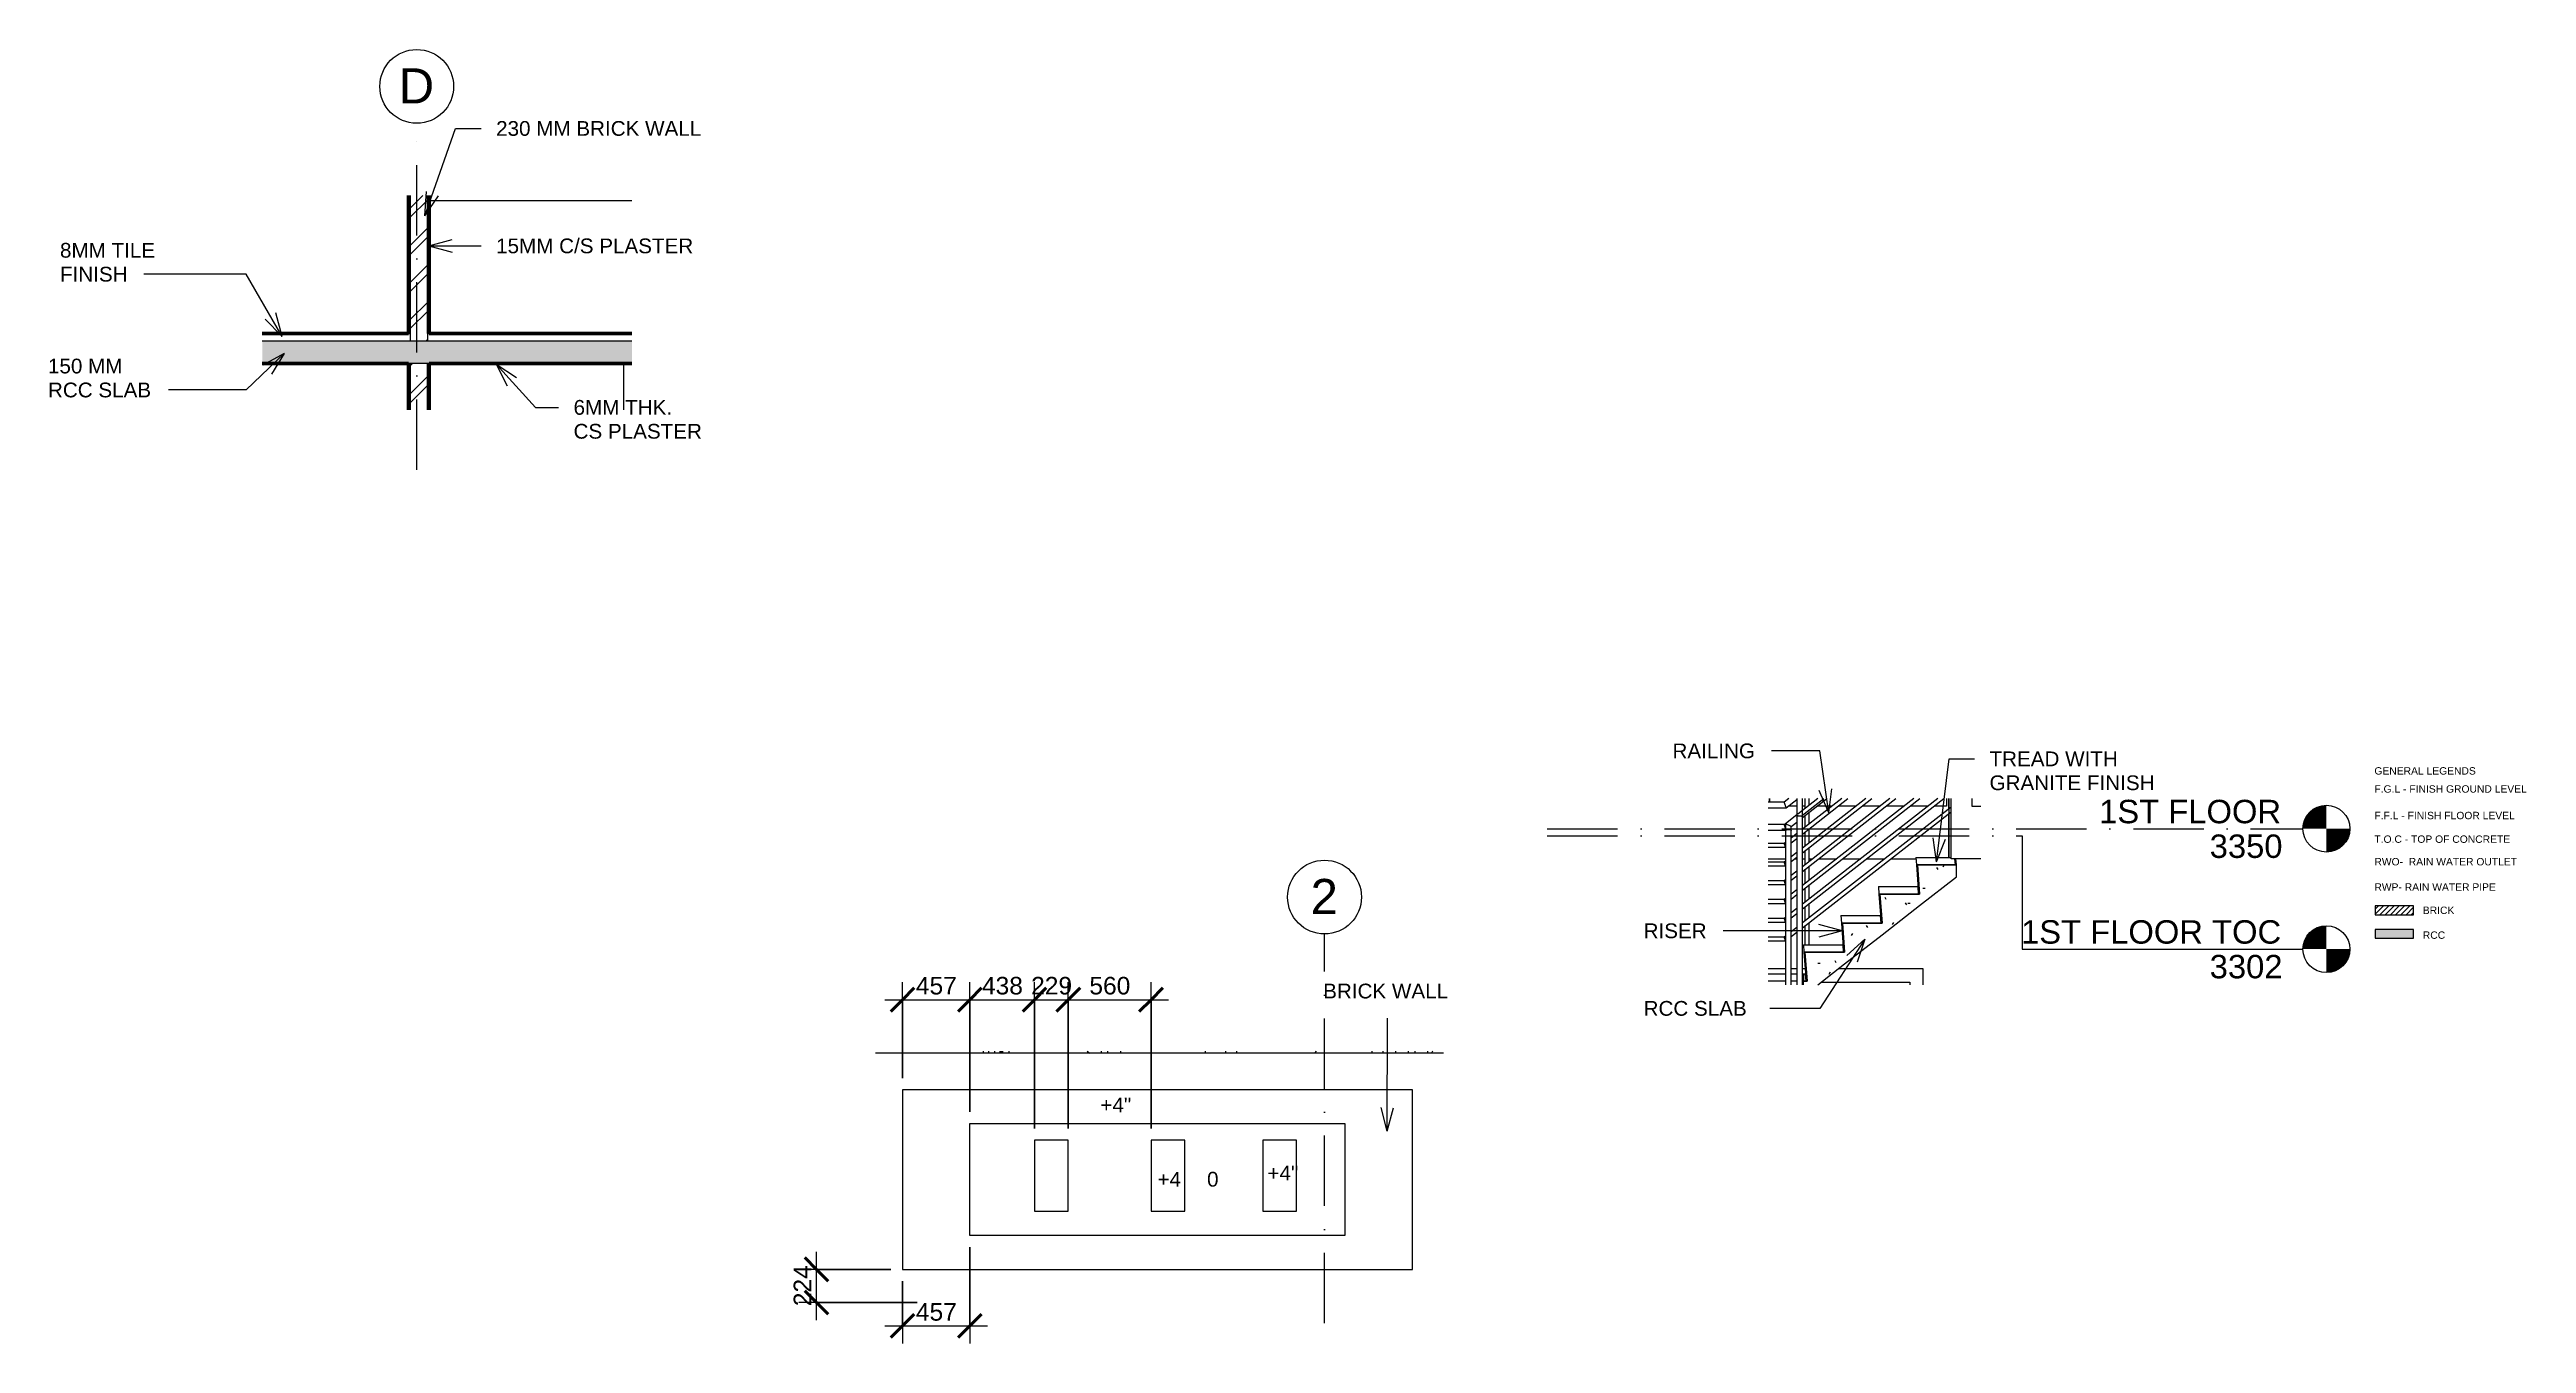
# Model space of a CAD drawing. Header units: millimetres. Extents: x -11864 to 89370, y -1600 to 12887.
# Drawn here: x 72594 to 89370, y -138 to 8630 of the extents above; entities that cross this region are included whole.
import ezdxf

# ---------------------------------------------------------------- set-up
doc = ezdxf.new("R2010")
doc.units = ezdxf.units.MM
doc.linetypes.add('Dash 1_16_', pattern=[317.5, 158.75, -158.75])
doc.linetypes.add('Dash Dot 3_16_', pattern=[793.75, 476.25, -158.75, 0, -158.75])
for name, color, linetype, lineweight in [('A-ANNO-DIMS', 8, 'Continuous', 9), ('A-ANNO-DIMS-50', 8, 'Continuous', 9), ('A-DETL-GENF-1', 55, 'Continuous', 9), ('A-DETL-GENF-2', 7, 'Continuous', 9), ('A-DETL-THIN', 8, 'Continuous', 9), ('A-DOOR-1', 7, 'Dash 1_16_', 9), ('A-DOOR-4', 7, 'Continuous', 18), ('A-DOOR-FRAM', 31, 'Continuous', 9), ('A-FLOR-2', 8, 'Continuous', 60), ('A-FLOR-HRAL', 6, 'Continuous', 9), ('A-FLOR-LEVL', 7, 'Continuous', 9), ('A-FLOR-LEVL-1', 7, 'Dash Dot 3_16_', 9), ('A-FLOR-MCUT-1', 8, 'Continuous', 18), ('A-FLOR-PATT-2', 8, 'Continuous', 18), ('A-GLAZ-1', 6, 'Dash 1_16_', 9), ('A-GLAZ-2', 6, 'Continuous', 9), ('A-GLAZ-3', 6, 'Continuous', 18), ('A-GLAZ-CURT', 52, 'Continuous', 9), ('A-WALL-2', 4, 'Continuous', 18), ('A-WALL-3', 4, 'Continuous', 60), ('A-WALL-PATT-1', 8, 'Continuous', 9), ('G-ANNO-TEXT-1', 37, 'Continuous', 9), ('S-COLS', 3, 'Continuous', 9), ('S-GRID-1', 7, 'Dash Dot 3_16_', 9), ('S-GRID-IDEN', 7, 'Continuous', 9), ('S-STRS', 2, 'Continuous', 9)]:
    doc.layers.add(name, color=color, linetype=linetype, lineweight=lineweight)
doc.styles.add('Arial', font='arial.ttf', dxfattribs={"height": 119.0625})
doc.styles.add('Arial_4', font='arial.ttf', dxfattribs={"height": 238.125})
doc.styles.add('Arial_5', font='arial.ttf', dxfattribs={"height": 100})
doc.styles.add('Arial_6', font='arial.ttf', dxfattribs={"height": 158.7499999999999})
doc.styles.add('Arial_7', font='arial.ttf', dxfattribs={"height": 50})
doc.dimstyles.new('Linear_-_3_32__Arial_1', dxfattribs={"dimscale": 304.8, "dimtxt": 121.4746348073768, "dimasz": 0.5208333333333333, "dimexe": 0.390625, "dimexo": 0.2604166666666666, "dimgap": 0, "dimtad": 1, "dimdec": 0, "dimzin": 0, "dimdsep": 46, "dimtxsty": 'Arial', "dimblk1": 'OBLIQUE', "dimblk2": 'OBLIQUE', "dimsah": 1, "dimcen": 0.09, "dimdle": 0.390625, "dimazin": 0, "dimtfac": 1, "dimtdec": 4, "dimtix": 1, "dimtmove": 0, "dimatfit": 3, "dimfxl": 1, "dimtvp": 1, "dimtolj": 1, "dimtzin": 0, "dimarcsym": 2})
pattern_1 = [(0, (85687.6143412523, 0), (406.4, 101.6), [16.764, -288.036, 16.764, -288.036, -1625.6]), (0, (85687.6143412523, 0), (406.4, 101.6), [-609.6, 16.764, -592.836, 16.764, -288.036, -711.2]), (0, (85687.6143412523, 0), (406.4, 101.6), [-1524, 16.764, -186.436, 16.764, -491.236]), (120, (85840.01434125229, 50.8), (-291.1881810244989, 301.1527240979959), [16.76399999999999, -288.0359999999999, 16.76399999999999, -288.0359999999999, -1625.599999999999]), (120, (85840.01434125229, 50.8), (-291.1881810244989, 301.1527240979959), [-609.5999999999998, 16.76399999999999, -592.8359999999998, 16.76399999999999, -288.0359999999999, -711.1999999999998]), (120, (85840.01434125229, 50.8), (-291.1881810244989, 301.1527240979959), [-1524, 16.76399999999999, -186.4359999999999, 16.76399999999999, -491.2359999999999]), (240, (85890.81434125229, 254), (-115.2118189755009, -402.7527240979958), [16.764, -288.036, 16.764, -288.036, -1625.6]), (240, (85890.81434125229, 254), (-115.2118189755009, -402.7527240979958), [-609.6, 16.764, -592.836, 16.764, -288.036, -711.2]), (240, (85890.81434125229, 254), (-115.2118189755009, -402.7527240979958), [-1524, 16.764, -186.436, 16.764, -491.236])]

msp = doc.modelspace()

# ---------------------------------------------------------------- texts
at = {"layer": 'A-FLOR-LEVL', "char_height": 158.7499999999999, "attachment_point": 1, "style": 'Arial_6'}
for s, insert, width in [('1ST FLOOR', (86475.55249780539, 3545.807240293279), 1491.138749999999), ('3350', (87224.33084092305, 3310.826096787749), 593.2487499999995), ('1ST FLOOR TOC', (85946.55249780539, 2729.880609285543), 2132.488749999999), ('3302', (87224.33084092305, 2494.899465780012), 593.2487499999995)]:
    msp.add_mtext(s, dxfattribs=dict(at, insert=insert, width=width))
at = {"layer": 'G-ANNO-TEXT-1', "attachment_point": 1}
for s, insert, char_height, width, style in [('230 MM BRICK WALL', (75618.40505614251, 8145.267581822075), 100, 1719.6196875, 'Arial_5'), ('8MM TILE ', (72664.68791625887, 7319.688322951226), 100, 837.7634375, 'Arial_5'), ('15MM C/S PLASTER ', (75618.40505614251, 7349.414945872973), 100, 1695.5690625, 'Arial_5'), ('FINISH', (72664.68791625887, 7157.631031284559), 100, 565.1896875, 'Arial_5'), ('150 MM ', (72583.2379930266, 6535.161280257105), 100, 665.400625, 'Arial_5'), ('RCC SLAB', (72583.2379930266, 6373.103988590438), 100, 865.8224999999998, 'Arial_5'), ('6MM THK. ', (76143.07768056469, 6255.226614340862), 100, 865.8224999999998, 'Arial_5'), ('CS PLASTER', (76143.07768056469, 6093.169322674195), 100, 1078.2696875, 'Arial_5'), ('RAILING', (83585.9342884793, 3927.378874533279), 100, 689.45125, 'Arial_5'), ('TREAD WITH ', (85733.168183464, 3873.376270116902), 100, 1126.3709375, 'Arial_5'), ('GRANITE FINISH', (85733.168183464, 3711.318978450236), 100, 1378.9025, 'Arial_5'), ('GENERAL LEGENDS', (88339.84112900062, 3766.885099481638), 50, 849.7887499999999, 'Arial_7'), ('F.G.L - FINISH GROUND LEVEL', (88339.84112900062, 3644.409064238525), 50, 1272.678906249999, 'Arial_7'), ('F.F.L - FINISH FLOOR LEVEL', (88339.84112900062, 3464.409064238525), 50, 1172.46796875, 'Arial_7'), ('T.O.C - TOP OF CONCRETE', (88339.84112900062, 3304.409064238525), 50, 1130.379375, 'Arial_7'), ('RWO-  RAIN WATER OUTLET', (88339.84112900062, 3151.509372356981), 50, 1196.51859375, 'Arial_7'), ('RWP- RAIN WATER PIPE', (88339.84112900062, 2979.726315289606), 50, 1024.15578125, 'Arial_7'), ('RISER', (83390.25535815398, 2708.264885503913), 100, 529.11375, 'Arial_5'), ('BRICK', (88667.77142011894, 2822.275609347036), 50, 264.556875, 'Arial_7'), ('RCC', (88667.77142011894, 2653.990611229298), 50, 186.39234375, 'Arial_7'), ('BRICK WALL', (81220.00653998874, 2299.9926178594), 100, 1054.2190625, 'Arial_5'), ('RCC SLAB ', (83390.25535815398, 2182.567492230629), 100, 913.9237499999999, 'Arial_5'), ('+4"', (79711.20360469034, 1528.009650780364), 100, 256.54, 'Arial_5'), ('+4', (80098.22145332246, 1024.886447558602), 100, 196.4134375, 'Arial_5'), ('0', (80433.63692213697, 1024.886447558602), 100, 96.2025, 'Arial_5'), ('+4"', (80842.58578219159, 1066.652123723486), 100, 256.54, 'Arial_5')]:
    msp.add_mtext(s, dxfattribs=dict(at, insert=insert, char_height=char_height, width=width, style=style))
at = {"layer": 'S-GRID-IDEN', "char_height": 238.1249999999998, "attachment_point": 1, "style": 'Arial_4'}
for s, insert, width in [('D', (74958.6054271703, 8503.002665356014), 292.6159374999998), ('2', (81134.87619248424, 3009.553941371578), 224.4724999999998)]:
    msp.add_mtext(s, dxfattribs=dict(at, insert=insert, width=width))

# ---------------------------------------------------------------- blocks, each defined once
blk = doc.blocks.new('Grid - Grid Head - Circle 2-235549-SLAB DETAIL')
at = {"layer": 'S-GRID-IDEN'}
blk.add_circle((-10902.9499999999, 8380.130965976468), 249.9999999999982, dxfattribs=at)
blk = doc.blocks.new('M_Casement Dbl with Trim - 0812 x 1220mm-213429-East - Callout 1')
at = {"layer": 'A-GLAZ-2'}
for p, q in [((-5025.04999999998, 1843.080609691722), (-5025.04999999998, 1828.8)), ((-4936.049999999982, 1828.800000000002), (-4936.049999999982, 1843.080609691724)), ((-4891.599999999983, 1828.800000000002), (-4891.599999999983, 1843.080609691724))]:
    blk.add_line(p, q, dxfattribs=at)
blk = doc.blocks.new('M_Casement Dbl with Trim - W2-222545-East - Callout 1')
at = {"layer": 'A-GLAZ-1'}
blk.add_line((-7112.708314907591, 1843.080609691722), (-7094.849375808095, 1828.800000000002), dxfattribs=at)
blk.add_line((-7112.708314907591, 1843.080609691722), (-7094.849375808095, 1828.800000000002), dxfattribs=at)
at = {"layer": 'A-GLAZ-2'}
for p, q in [((-7686.675000000221, 1843.080609691724), (-7686.675000000221, 1828.800000000002)), ((-7642.225000000221, 1828.800000000001), (-7642.225000000221, 1843.080609691723)), ((-7019.225000000223, 1843.080609691723), (-7019.225000000223, 1828.800000000001)), ((-6974.775000000229, 1843.080609691725), (-6974.775000000229, 1828.800000000003)), ((-6885.775000000229, 1828.800000000003), (-6885.775000000229, 1843.080609691725))]:
    blk.add_line(p, q, dxfattribs=at)
blk = doc.blocks.new('Single-Flush - 36_ x 84_-213765-East - Callout 1')
at = {"layer": 'A-DOOR-1'}
blk.add_line((-5562.620113194756, 1843.080609691724), (-5573.860699836841, 1828.800000000002), dxfattribs=at)
at = {"layer": 'A-DOOR-FRAM'}
for p, q in [((-6175.150000000396, 1843.080609691722), (-6175.150000000396, 1828.8)), ((-6098.950000000406, 1828.800000000002), (-6098.950000000406, 1843.080609691724)), ((-5184.550000000397, 1843.080609691724), (-5184.550000000397, 1828.800000000002)), ((-5108.350000000396, 1828.8), (-5108.350000000396, 1843.080609691722))]:
    blk.add_line(p, q, dxfattribs=at)
blk = doc.blocks.new('Top Rail Type - Top Rail_Internal_-233107-East - Callout 1')
at = {"layer": 'A-FLOR-HRAL'}
for p, q in [((-7740.650000000107, 1843.080609691728), (-7740.650000000107, 1828.800000000005)), ((-7702.550000000108, 1828.800000000005), (-7702.550000000108, 1843.080609691728))]:
    blk.add_line(p, q, dxfattribs=at)
blk = doc.blocks.new('Handrail Type - Handrail_Internal_-233120-East - Callout 1')
at = {"layer": 'A-FLOR-HRAL'}
for p, q in [((-7816.850000000107, 1843.080609691728), (-7816.850000000107, 1828.800000000005)), ((-7778.750000000107, 1828.800000000005), (-7778.750000000107, 1843.080609691728))]:
    blk.add_line(p, q, dxfattribs=at)
blk = doc.blocks.new('Walls 1 - Walls 1-250758-East - Callout 1')
at = {"layer": 'A-WALL-2'}
for p, q in [((-4909.878447717988, 1581.347645971968), (-8364.278447717988, 1581.347645971968)), ((-8364.278447717988, 1581.347645971968), (-8364.278447717988, 364.1476459719677)), ((-4909.878447717988, 364.1476459719677), (-4909.878447717988, 1581.347645971968)), ((-7907.078447717989, 592.7476459719677), (-7907.078447717989, 1352.747645971968)), ((-7907.078447717989, 1352.747645971968), (-5367.078447717988, 1352.747645971968)), ((-5367.078447717988, 1352.747645971968), (-5367.078447717988, 592.7476459719677)), ((-7240.877985600314, 1238.397440792794), (-7469.477985600314, 1238.397440792794)), ((-7469.477985600314, 1238.397440792794), (-7469.477985600314, 758.3974407927936)), ((-7240.877985600314, 758.3974407927936), (-7240.877985600314, 1238.397440792794)), ((-6452.057573311457, 1238.397440792794), (-6680.657573311458, 1238.397440792794)), ((-6680.657573311458, 1238.397440792794), (-6680.657573311458, 758.3974407927936)), ((-6452.057573311457, 758.3974407927936), (-6452.057573311457, 1238.397440792794)), ((-5694.415833445087, 1238.397440792794), (-5923.015833445087, 1238.397440792794)), ((-5923.015833445087, 1238.397440792794), (-5923.015833445087, 758.3974407927936)), ((-5694.415833445087, 758.3974407927936), (-5694.415833445087, 1238.397440792794)), ((-7469.477985600314, 758.3974407927936), (-7240.877985600314, 758.3974407927936)), ((-6680.657573311458, 758.3974407927936), (-6452.057573311457, 758.3974407927936)), ((-5923.015833445087, 758.3974407927936), (-5694.415833445087, 758.3974407927936)), ((-5367.078447717988, 592.7476459719677), (-7907.078447717989, 592.7476459719677)), ((-8364.278447717988, 364.1476459719677), (-4909.878447717988, 364.1476459719677))]:
    blk.add_line(p, q, dxfattribs=at)
blk = doc.blocks.new('Grid - Grid Head - Circle 2-235549-East - Callout 1')
at = {"layer": 'S-GRID-IDEN'}
blk.add_circle((-5505.449999999944, 2886.682241992035), 250, dxfattribs=at)
blk = doc.blocks.new('DIMBLOCK12-East - Callout 1')
at = {"layer": 'A-ANNO-DIMS-50'}
for p, q in [((78251.29627952469, 2191.438021707839), (78946.62127952468, 2191.438021707839)), ((78370.35877952469, 1660.722645971968), (78370.35877952469, 2310.500521707839)), ((78370.35877952469, 2191.438021707839), (78370.35877952469, 1660.722645971968)), ((78827.55877952468, 1432.122645971968), (78827.55877952468, 2310.500521707839)), ((78827.55877952468, 2191.438021707839), (78827.55877952468, 1432.122645971968))]:
    blk.add_line(p, q, dxfattribs=at)
at = {"layer": 'A-ANNO-DIMS-50', "lineweight": 50}
for p, q in [((78370.35877952469, 2191.438021707839), (78290.98377952469, 2112.063021707839)), ((78370.35877952469, 2191.438021707839), (78449.73377952469, 2270.813021707839)), ((78827.55877952468, 2191.438021707839), (78748.18377952468, 2112.063021707839)), ((78827.55877952468, 2191.438021707839), (78906.93377952468, 2270.813021707839))]:
    blk.add_line(p, q, dxfattribs=at)
at = {"layer": 'A-ANNO-DIMS-50', "color": 0, "insert": (78461.59900016557, 2346.008491882303), "char_height": 119.0625, "width": 329.6634704618655, "attachment_point": 1, "line_spacing_factor": 0.9417779076525878, "style": 'Arial'}
blk.add_mtext('457', dxfattribs=at)
blk = doc.blocks.new('_Oblique')
at = {"color": 0, "linetype": 'ByBlock', "lineweight": -2}
blk.add_line((-0.5, -0.5), (0.5, 0.5), dxfattribs=at)
blk = doc.blocks.new('DIMBLOCK13-East - Callout 1')
at = {"layer": 'A-ANNO-DIMS-50'}
for p, q in [((78708.49627952468, 2191.438021707839), (79384.22174164235, 2191.438021707839)), ((78827.55877952468, 1432.122645971968), (78827.55877952468, 2310.500521707839)), ((78827.55877952468, 2191.438021707839), (78827.55877952468, 1432.122645971968)), ((79265.15924164235, 1317.772440792794), (79265.15924164235, 2310.500521707839)), ((79265.15924164235, 2191.438021707839), (79265.15924164235, 1317.772440792794))]:
    blk.add_line(p, q, dxfattribs=at)
at = {"layer": 'A-ANNO-DIMS-50', "lineweight": 50}
for p, q in [((78827.55877952468, 2191.438021707839), (78748.18377952468, 2112.063021707839)), ((78827.55877952468, 2191.438021707839), (78906.93377952468, 2270.813021707839)), ((79265.15924164235, 2191.438021707839), (79185.78424164235, 2112.063021707839)), ((79265.15924164235, 2191.438021707839), (79344.53424164235, 2270.813021707839))]:
    blk.add_line(p, q, dxfattribs=at)
at = {"layer": 'A-ANNO-DIMS-50', "color": 0, "insert": (78908.9992312244, 2346.008491882303), "char_height": 119.0625, "width": 329.6634704618655, "attachment_point": 1, "line_spacing_factor": 0.9417779076525878, "style": 'Arial'}
blk.add_mtext('438', dxfattribs=at)
blk = doc.blocks.new('DIMBLOCK14-East - Callout 1')
at = {"layer": 'A-ANNO-DIMS-50'}
for p, q in [((79146.09674164235, 2191.438021707839), (79612.82174164236, 2191.438021707839)), ((79265.15924164235, 1317.772440792794), (79265.15924164235, 2310.500521707839)), ((79265.15924164235, 2191.438021707839), (79265.15924164235, 1317.772440792794)), ((79493.75924164236, 1317.772440792794), (79493.75924164236, 2310.500521707839)), ((79493.75924164236, 2191.438021707839), (79493.75924164236, 1317.772440792794))]:
    blk.add_line(p, q, dxfattribs=at)
at = {"layer": 'A-ANNO-DIMS-50', "lineweight": 50}
for p, q in [((79265.15924164235, 2191.438021707839), (79185.78424164235, 2112.063021707839)), ((79265.15924164235, 2191.438021707839), (79344.53424164235, 2270.813021707839)), ((79493.75924164236, 2191.438021707839), (79414.38424164236, 2112.063021707839)), ((79493.75924164236, 2191.438021707839), (79573.13424164236, 2270.813021707839))]:
    blk.add_line(p, q, dxfattribs=at)
at = {"layer": 'A-ANNO-DIMS-50', "color": 0, "insert": (79242.09946228324, 2346.008491882303), "char_height": 119.0625, "width": 329.6634704618655, "attachment_point": 1, "line_spacing_factor": 0.9417779076525878, "style": 'Arial'}
blk.add_mtext('229', dxfattribs=at)
blk = doc.blocks.new('DIMBLOCK15-East - Callout 1')
at = {"layer": 'A-ANNO-DIMS-50'}
for p, q in [((79374.69674164236, 2191.438021707839), (80173.04215393121, 2191.438021707839)), ((79493.75924164236, 1317.772440792794), (79493.75924164236, 2310.500521707839)), ((79493.75924164236, 2191.438021707839), (79493.75924164236, 1317.772440792794)), ((80053.97965393121, 1317.772440792794), (80053.97965393121, 2310.500521707839)), ((80053.97965393121, 2191.438021707839), (80053.97965393121, 1317.772440792794))]:
    blk.add_line(p, q, dxfattribs=at)
at = {"layer": 'A-ANNO-DIMS-50', "lineweight": 50}
for p, q in [((79493.75924164236, 2191.438021707839), (79414.38424164236, 2112.063021707839)), ((79493.75924164236, 2191.438021707839), (79573.13424164236, 2270.813021707839)), ((80053.97965393121, 2191.438021707839), (79974.60465393121, 2112.063021707839)), ((80053.97965393121, 2191.438021707839), (80133.35465393121, 2270.813021707839))]:
    blk.add_line(p, q, dxfattribs=at)
at = {"layer": 'A-ANNO-DIMS-50', "color": 0, "insert": (79636.50966842767, 2346.008491882303), "char_height": 119.0625, "width": 329.6634704618655, "attachment_point": 1, "line_spacing_factor": 0.9417779076525878, "style": 'Arial'}
blk.add_mtext('560', dxfattribs=at)
blk = doc.blocks.new('DIMBLOCK16-East - Callout 1')
at = {"layer": 'A-ANNO-DIMS-50'}
for p, q in [((78290.98377952469, 364.1476459719677), (77669.15401731472, 364.1476459719677)), ((77788.21651731472, 20.6375), (77788.21651731472, 483.2101459719677)), ((77788.21651731472, 364.1476459719677), (78290.98377952469, 364.1476459719677)), ((78469.81222724266, 139.7), (77669.15401731472, 139.7)), ((77788.21651731472, 139.7), (78469.81222724266, 139.7))]:
    blk.add_line(p, q, dxfattribs=at)
at = {"layer": 'A-ANNO-DIMS-50', "lineweight": 50}
for p, q in [((77788.21651731472, 364.1476459719677), (77708.84151731472, 443.5226459719677)), ((77788.21651731472, 364.1476459719677), (77867.59151731472, 284.7726459719677)), ((77788.21651731472, 139.7), (77708.84151731472, 219.075)), ((77788.21651731472, 139.7), (77867.59151731472, 60.32499999999996))]:
    blk.add_line(p, q, dxfattribs=at)
at = {"layer": 'A-ANNO-DIMS-50', "color": 0, "insert": (77633.64604714025, 114.5640436268732), "char_height": 119.0625, "width": 329.6634704618655, "attachment_point": 1, "rotation": 90, "line_spacing_factor": 0.9417779076525878, "style": 'Arial'}
blk.add_mtext('224', dxfattribs=at)
blk = doc.blocks.new('DIMBLOCK17-East - Callout 1')
at = {"layer": 'A-ANNO-DIMS-50'}
for p, q in [((78827.55877952468, 513.3726459719677), (78827.55877952468, -138.2674792096036)), ((78827.55877952468, -19.20497920960356), (78827.55877952468, 513.3726459719678)), ((78370.35877952469, 284.7726459719677), (78370.35877952469, -138.2674792096036)), ((78370.35877952469, -19.20497920960356), (78370.35877952469, 284.7726459719677)), ((78251.29627952469, -19.20497920960356), (78946.62127952468, -19.20497920960356))]:
    blk.add_line(p, q, dxfattribs=at)
at = {"layer": 'A-ANNO-DIMS-50', "lineweight": 50}
for p, q in [((78370.35877952469, -19.20497920960356), (78449.73377952469, 60.17002079039634)), ((78827.55877952468, -19.20497920960356), (78906.93377952468, 60.17002079039634)), ((78370.35877952469, -19.20497920960356), (78290.98377952469, -98.57997920960347)), ((78827.55877952468, -19.20497920960356), (78748.18377952468, -98.57997920960347))]:
    blk.add_line(p, q, dxfattribs=at)
at = {"layer": 'A-ANNO-DIMS-50', "color": 0, "insert": (78461.59900016557, 135.3654909648604), "char_height": 119.0625, "width": 329.6634704618655, "attachment_point": 1, "line_spacing_factor": 0.9417779076525878, "style": 'Arial'}
blk.add_mtext('457', dxfattribs=at)
blk = doc.blocks.new('M_Casement Dbl with Trim - W2-222545-STAIRCASE PART DETAIL')
at = {"layer": 'A-GLAZ-2'}
for p, q in [((-7816.850000000107, 2399.950000000011), (-7934.281282186051, 2399.950000000011)), ((-7740.650000000108, 2399.950000000011), (-7778.750000000108, 2399.950000000011)), ((-7683.745136422925, 2399.950000000011), (-7702.550000000108, 2399.950000000011)), ((-6885.775000000229, 2399.950000000011), (-7460.019673719121, 2399.950000000011)), ((-6885.775000000229, 2291.975372663248), (-6885.775000000229, 2399.950000000011)), ((-7574.085918937238, 2310.950000000014), (-6974.775000000229, 2310.950000000014)), ((-6974.775000000229, 2310.950000000014), (-6974.775000000229, 2291.975372663247))]:
    blk.add_line(p, q, dxfattribs=at)
blk = doc.blocks.new('Railing - 1_-233163-STAIRCASE PART DETAIL')
at = {"layer": 'A-FLOR-HRAL'}
blk.add_line((-6710.519214891526, 3553.976655536882), (-6710.519214891526, 3155.576470588236), dxfattribs=at)
blk = doc.blocks.new('Railing - Railing-233095-STAIRCASE PART DETAIL')
at = {"layer": 'A-FLOR-HRAL'}
for p, q in [((-7599.217067754664, 3553.976655536884), (-7734.300000000115, 3448.578420091722)), ((-7710.292899757567, 3435.093071843545), (-7557.926562566854, 3553.976655536884)), ((-7702.659736010303, 3060.048835287912), (-7069.620501576913, 3553.976655536884)), ((-7110.911006764724, 3553.976655536884), (-7702.650153869012, 3092.273160418119)), ((-7702.621962857621, 3187.0783077281), (-7232.38918857356, 3553.976655536884)), ((-7273.679693761373, 3553.976655536884), (-7702.612380716328, 3219.302632858297)), ((-7702.584189704937, 3314.107780168279), (-7395.157875570206, 3553.976655536884)), ((-7436.448380758016, 3553.976655536884), (-7702.574607563643, 3346.332105298476)), ((-7702.550000000114, 2933.134456629169), (-6906.851814580272, 3553.976655536884)), ((-6948.142319768082, 3553.976655536884), (-7702.550000000114, 2965.351305309402)), ((-7702.550000000114, 2806.134456629163), (-6744.083127583626, 3553.976655536884)), ((-6785.373632771431, 3553.976655536884), (-7702.550000000114, 2838.351305309405)), ((-6695.860575423958, 3496.819071132236), (-7702.550000000114, 2711.351305309403)), ((-7702.550000000114, 2679.134456629165), (-6695.860575423958, 3464.602222451998))]:
    blk.add_line(p, q, dxfattribs=at)
at = {"layer": 'A-FLOR-HRAL', "flags": 128}
blk.add_lwpolyline([(-7734.300000000112, 3435.989763987362), (-7734.300000000112, 3436.639162757419), (-7734.300000000112, 3440.524207921662), (-7734.300000000112, 3442.160004930829)], dxfattribs=at)
blk.add_blockref('Railing - 1_-233163-STAIRCASE PART DETAIL', (0, 0))
blk = doc.blocks.new('Railing - 1_-233177-STAIRCASE PART DETAIL')
at = {"layer": 'A-FLOR-HRAL'}
for p, q in [((-7683.500000000025, 3488.188460307678), (-7683.500000000025, 3553.976655536886)), ((-7658.100000000024, 3553.976655536886), (-7658.100000000024, 3508.033344614224)), ((-7683.500000000025, 3361.188460307676), (-7683.500000000025, 3439.889763419726)), ((-7658.100000000024, 3459.708071593871), (-7658.100000000024, 3380.993480415621)), ((-7683.500000000025, 3234.188460307679), (-7683.500000000025, 3328.99818775984)), ((-7683.500000000025, 3107.188460307678), (-7683.500000000025, 3201.998187759842)), ((-7658.100000000024, 3348.816495933981), (-7658.100000000024, 3253.993480415619)), ((-7658.100000000024, 3221.816495933983), (-7658.100000000024, 3126.993480415618)), ((-7683.500000000025, 2980.188460307676), (-7683.500000000025, 3074.998187759841)), ((-7658.100000000024, 3094.816495933982), (-7658.100000000024, 2999.993480415616)), ((-7683.500000000025, 2853.188460307679), (-7683.500000000025, 2947.998187759844)), ((-7658.100000000024, 2967.816495933985), (-7658.100000000024, 2872.993480415619)), ((-7683.500000000025, 2726.188460307678), (-7683.500000000025, 2820.998187759842)), ((-7683.500000000025, 2563.905882352946), (-7683.500000000025, 2693.998187759841)), ((-7658.100000000024, 2840.816495933983), (-7658.100000000024, 2745.993480415618)), ((-7658.100000000024, 2713.816495933982), (-7658.100000000024, 2563.905882352946))]:
    blk.add_line(p, q, dxfattribs=at)
blk = doc.blocks.new('Railing - 1_-V20-STAIRCASE PART DETAIL')
at = {"layer": 'A-FLOR-HRAL'}
for p, q in [((-6710.519214891527, 3485.381691825858), (-6710.519214891527, 3553.976655536882)), ((-6710.519214891527, 3155.576470588236), (-6710.519214891527, 3453.178131211821))]:
    blk.add_line(p, q, dxfattribs=at)
blk = doc.blocks.new('Railing - Railing-233099-STAIRCASE PART DETAIL')
at = {"layer": 'A-FLOR-HRAL'}
for p, q in [((-7825.47513688734, 3250.439169672411), (-7934.281282186056, 3250.439169672411)), ((-7934.281282186056, 3225.039169672413), (-7816.817918146418, 3225.039169672413)), ((-7816.827225187834, 3257.186688535544), (-7825.47513688734, 3250.439169672407)), ((-7740.578810593197, 3189.679388465714), (-7778.800952879175, 3159.856624886992)), ((-7778.773505970051, 3254.661191612404), (-7740.606988526281, 3284.440553999589)), ((-7740.616566222252, 3316.649929698312), (-7778.764176749552, 3286.885319401572)), ((-7825.47513688734, 3123.43916967241), (-7934.281282186056, 3123.43916967241)), ((-7934.281282186056, 3098.039169672411), (-7816.781150324155, 3098.039169672411)), ((-7816.790465669178, 3130.215370089445), (-7825.47513688734, 3123.43916967241)), ((-7778.847058229298, 3000.603802583245), (-7740.650000000116, 3030.406994367956)), ((-7740.541054964144, 3062.708847233112), (-7778.837729008801, 3032.827930372413)), ((-7778.810282099675, 3127.632497097829), (-7740.569232897229, 3157.470012766987)), ((-7825.47513688734, 2996.439169672413), (-7934.281282186056, 2996.439169672413)), ((-7934.281282186056, 2971.03916967241), (-7816.744382501889, 2971.03916967241)), ((-7825.47513688734, 2869.439169672411), (-7934.281282186056, 2869.439169672411)), ((-7816.753706150524, 3003.244051643345), (-7825.47513688734, 2996.439169672413)), ((-7816.850000000114, 2876.168918525766), (-7825.47513688734, 2869.439169672411)), ((-7740.650000000116, 2935.623843048193), (-7778.750000000112, 2905.896380786984)), ((-7778.750000000112, 2873.679532106746), (-7740.841926470902, 2903.257244055163)), ((-7934.281282186056, 2844.039169672413), (-7816.850000000114, 2844.039169672413)), ((-7825.47513688734, 2742.439169672406), (-7934.281282186056, 2742.439169672406)), ((-7934.281282186056, 2717.039169672411), (-7816.850000000114, 2717.039169672411)), ((-7816.850000000114, 2749.168918525765), (-7825.47513688734, 2742.43916967241)), ((-7740.650000000116, 2808.623843048192), (-7778.750000000112, 2778.896380786983)), ((-7778.750000000112, 2746.67953210674), (-7740.650000000116, 2776.406994367954)), ((-7825.47513688734, 2615.439169672413), (-7934.281282186056, 2615.439169672413)), ((-7934.281282186056, 2590.03916967241), (-7816.850000000114, 2590.03916967241)), ((-7816.850000000114, 2622.168918525768), (-7825.47513688734, 2615.439169672413)), ((-7740.650000000116, 2681.623843048194), (-7778.750000000112, 2651.896380786985)), ((-7778.750000000112, 2619.679532106748), (-7740.650000000116, 2649.406994367956))]:
    blk.add_line(p, q, dxfattribs=at)
for points in [[(-7821.106752993097, 3237.739169672407), (-7821.496468300676, 3238.847453747422), (-7822.246411812594, 3241.063918124031), (-7823.317099852377, 3244.162135215999), (-7824.230858419207, 3246.822559046418), (-7824.93346767604, 3248.864183359182), (-7825.374577390593, 3250.146861319679), (-7825.475492234018, 3250.440245346411), (-7825.475136887336, 3250.439169672408)], [(-7816.88854434003, 3225.475926141457), (-7816.987196119439, 3225.762763575134), (-7817.27946700693, 3226.6124265871), (-7817.982800699811, 3228.656243848519), (-7818.89636490575, 3231.316079326857), (-7819.967105953044, 3234.414456878484), (-7820.717037685519, 3236.630885597392), (-7821.106752993096, 3237.739169672408)], [(-7821.106752993098, 3110.739169672409), (-7821.496468300676, 3111.847453747425), (-7822.246411812594, 3114.063918124037), (-7823.317099852376, 3117.162135216002), (-7824.230858419209, 3119.822559046421), (-7824.933467676041, 3121.864183359186), (-7825.374577390588, 3123.14686131968), (-7825.475492234016, 3123.440245346409), (-7825.475136887336, 3123.439169672406)], [(-7816.888544340031, 3098.475926141459), (-7816.987196119441, 3098.762763575135), (-7817.27946700693, 3099.6124265871), (-7817.982800699811, 3101.656243848517), (-7818.89636490575, 3104.316079326858), (-7819.967105953049, 3107.414456878483), (-7820.71703768552, 3109.630885597394), (-7821.106752993096, 3110.739169672409)], [(-7821.106752993098, 2983.739169672409), (-7821.496468300676, 2984.847453747425), (-7822.246411812594, 2987.063918124036), (-7823.317099852376, 2990.162135216003), (-7824.230858419209, 2992.822559046421), (-7824.933467676041, 2994.864183359185), (-7825.374577390588, 2996.146861319681), (-7825.475492234016, 2996.440245346412), (-7825.475136887336, 2996.439169672409)], [(-7821.106752993097, 2856.739169672407), (-7821.496468300676, 2857.847453747424), (-7822.246411812595, 2860.063918124034), (-7823.317099852376, 2863.162135216001), (-7824.230858419209, 2865.82255904642), (-7824.933467676037, 2867.864183359184), (-7825.374577390591, 2869.146861319682), (-7825.475492234018, 2869.440245346411), (-7825.475136887336, 2869.439169672408)], [(-7816.888544340031, 2971.475926141459), (-7816.987196119441, 2971.762763575135), (-7817.27946700693, 2972.612426587099), (-7817.982800699811, 2974.656243848518), (-7818.89636490575, 2977.316079326857), (-7819.967105953049, 2980.414456878484), (-7820.71703768552, 2982.630885597392), (-7821.106752993096, 2983.739169672409)], [(-7816.88854434003, 2844.475926141457), (-7816.987196119441, 2844.762763575133), (-7817.279467006933, 2845.612426587099), (-7817.982800699812, 2847.656243848518), (-7818.89636490575, 2850.316079326855), (-7819.967105953049, 2853.414456878484), (-7820.71703768552, 2855.630885597392), (-7821.106752993096, 2856.739169672407)], [(-7821.106752993097, 2729.739169672408), (-7821.496468300676, 2730.847453747424), (-7822.246411812595, 2733.063918124035), (-7823.317099852376, 2736.162135216002), (-7824.230858419209, 2738.822559046421), (-7824.933467676037, 2740.864183359184), (-7825.374577390591, 2742.14686131968), (-7825.475492234018, 2742.44024534641), (-7825.475136887336, 2742.439169672407)], [(-7816.88854434003, 2717.475926141456), (-7816.987196119441, 2717.762763575133), (-7817.279467006933, 2718.612426587098), (-7817.982800699812, 2720.656243848518), (-7818.89636490575, 2723.316079326855), (-7819.967105953049, 2726.414456878484), (-7820.71703768552, 2728.630885597393), (-7821.106752993096, 2729.739169672408)], [(-7821.106752993097, 2602.739169672408), (-7821.496468300676, 2603.847453747424), (-7822.246411812595, 2606.063918124035), (-7823.317099852376, 2609.162135216003), (-7824.230858419209, 2611.822559046421), (-7824.933467676037, 2613.864183359184), (-7825.374577390591, 2615.14686131968), (-7825.475492234018, 2615.440245346411), (-7825.475136887336, 2615.439169672408)], [(-7816.888544340031, 2590.47592614146), (-7816.987196119441, 2590.762763575136), (-7817.27946700693, 2591.612426587101), (-7817.982800699811, 2593.656243848519), (-7818.89636490575, 2596.316079326856), (-7819.967105953049, 2599.414456878485), (-7820.71703768552, 2601.630885597392), (-7821.106752993096, 2602.739169672408)]]:
    blk.add_open_spline(points, degree=3, dxfattribs=at)
for name in ['Railing - 1_-233177-STAIRCASE PART DETAIL', 'Railing - 1_-V20-STAIRCASE PART DETAIL']:
    blk.add_blockref(name, (0, 0))
blk = doc.blocks.new('Top Rail Type - Top Rail_Internal_-233107-STAIRCASE PART DETAIL')
at = {"layer": 'A-FLOR-HRAL'}
for p, q in [((-7740.650000000118, 3553.976655536884), (-7740.650000000118, 3427.126295305894)), ((-7702.550000000116, 3427.126295305894), (-7702.550000000116, 3553.976655536884)), ((-7740.650000000118, 3429.086273032891), (-7740.650000000113, 2291.975372663248)), ((-7702.550000000111, 2291.975372663248), (-7702.550000000116, 3429.086273032891))]:
    blk.add_line(p, q, dxfattribs=at)
at = {"layer": 'A-FLOR-HRAL', "flags": 128}
blk.add_lwpolyline([(-7740.650000000112, 3429.086273032886), (-7740.000886990919, 3431.500192375795), (-7738.097783942205, 3433.749607104678), (-7735.070384181715, 3435.681223323092), (-7731.125000000112, 3437.163404577896), (-7726.530502809315, 3438.095142666001), (-7721.600000000111, 3438.41294117647), (-7716.669497190908, 3438.095142666001), (-7712.075000000112, 3437.163404577896), (-7708.129615818508, 3435.68122332309), (-7705.102216058019, 3433.749607104678), (-7703.199113009304, 3431.500192375795), (-7702.550000000111, 3429.086273032886)], dxfattribs=at)
blk = doc.blocks.new('Handrail Type - Handrail_Internal_-233120-STAIRCASE PART DETAIL')
at = {"layer": 'A-FLOR-HRAL'}
for p, q in [((-7702.551207622901, 3425.025090043359), (-7537.281309972948, 3553.976655536884)), ((-7740.650000000118, 3443.623843048186), (-7816.850000000116, 3384.168918525763)), ((-7816.850000000116, 3384.168918525763), (-7816.850000000116, 3333.893354129426)), ((-7778.750000000116, 3365.57110776662), (-7740.639955307351, 3395.306407382823)), ((-7778.750000000114, 3333.893354129426), (-7778.750000000114, 3365.571107766616)), ((-7816.850000000116, 3335.853331856418), (-7816.850000000111, 2291.975372663248)), ((-7778.750000000112, 2291.975372663248), (-7778.750000000114, 3335.853331856418))]:
    blk.add_line(p, q, dxfattribs=at)
at = {"layer": 'A-FLOR-HRAL', "flags": 128}
for points in [[(-7797.800000000113, 3374.870013146189), (-7802.730502809315, 3377.276746957028), (-7807.325000000113, 3379.519465835974), (-7811.270384181717, 3381.445332197696), (-7814.297783942206, 3382.923101432285), (-7816.20088699092, 3383.852066008535), (-7816.850000000111, 3384.168918525759)], [(-7778.750000000113, 3365.571107766618), (-7779.399113009305, 3365.887960283842), (-7781.302216058019, 3366.816924860093), (-7784.329615818508, 3368.294694094682), (-7788.275000000112, 3370.220560456403), (-7792.869497190909, 3372.463279335349), (-7797.800000000113, 3374.870013146189)], [(-7816.850000000111, 3335.853331856417), (-7816.200886990919, 3338.267251199326), (-7814.297783942205, 3340.516665928209), (-7811.270384181716, 3342.448282146622), (-7807.325000000112, 3343.930463401427), (-7802.730502809315, 3344.862201489532), (-7797.800000000111, 3345.180000000001), (-7792.869497190908, 3344.862201489532), (-7788.275000000112, 3343.930463401427), (-7784.329615818508, 3342.448282146621), (-7781.302216058019, 3340.516665928209), (-7779.399113009305, 3338.267251199327), (-7778.750000000112, 3335.853331856417)]]:
    blk.add_lwpolyline(points, dxfattribs=at)
blk = doc.blocks.new('Top Rail Type - Top Rail_Internal_-233133-STAIRCASE PART DETAIL')
at = {"layer": 'A-FLOR-HRAL'}
for p, q in [((-7825.47513688734, 3529.839169672413), (-7934.281282186056, 3529.839169672413)), ((-7794.539492150646, 3553.976655536884), (-7825.47513688734, 3529.839169672413)), ((-7812.369985204623, 3491.739169672413), (-7740.650000000118, 3547.698570027838)), ((-7934.281282186056, 3491.739169672413), (-7812.369985204623, 3491.739169672413))]:
    blk.add_line(p, q, dxfattribs=at)
blk.add_open_spline([(-7818.922561045977, 3510.78916967241), (-7819.507134007345, 3512.451595784935), (-7820.632049275226, 3515.776292349854), (-7822.238081334891, 3520.423617987797), (-7823.608719185145, 3524.414253733436), (-7824.662633070388, 3527.476690202572), (-7825.324297642222, 3529.400707143322), (-7825.475669907363, 3529.840783183416), (-7825.47513688734, 3529.839169672411)], degree=3, dxfattribs=at)
blk.add_open_spline([(-7812.369985204617, 3491.73916967241), (-7812.371051244662, 3491.742396694417), (-7812.829965220288, 3493.07714641374), (-7814.236632606047, 3497.164780936568), (-7815.606978914961, 3501.15453415409), (-7817.2130904859, 3505.802100481517), (-7818.337988084611, 3509.126743559884), (-7818.922561045976, 3510.78916967241)], degree=3, knots=[0.5, 0.5, 0.5, 0.5, 0.6666666666666667, 0.75, 0.8333333333333334, 0.9166666666666667, 1, 1, 1, 1], dxfattribs=at)
blk = doc.blocks.new('Handrail Type - Handrail_Internal_-233147-STAIRCASE PART DETAIL')
at = {"layer": 'A-FLOR-HRAL'}
for p, q in [((-7825.290666328912, 3377.583102521858), (-7934.281282186056, 3377.583102521858)), ((-7816.850000000116, 3384.168918525768), (-7825.290666328912, 3377.583102521858)), ((-7934.281282186056, 3339.483102521862), (-7816.850000000116, 3339.483102521862))]:
    blk.add_line(p, q, dxfattribs=at)
for points in [[(-7818.738090487549, 3358.533102521856), (-7819.322663448917, 3360.195528634382), (-7820.447578716796, 3363.520225199301), (-7822.053610776462, 3368.167550837243), (-7823.424248626717, 3372.158186582884), (-7824.478162511965, 3375.220623052021), (-7825.139827083787, 3377.144639992769), (-7825.291199348928, 3377.584716032863), (-7825.290666328908, 3377.583102521858)], [(-7817.042159065327, 3353.60259971265), (-7817.591068726828, 3355.208354870146), (-7818.153517526181, 3356.870676409329), (-7818.738090487549, 3358.533102521856)]]:
    blk.add_open_spline(points, degree=3, dxfattribs=at)
blk = doc.blocks.new('System Panel - Glazed-246272-STAIRCASE PART DETAIL')
at = {"layer": 'A-GLAZ-CURT'}
for p, q in [((-6556.160575423956, 3553.97665553688), (-6556.160575423956, 3502.4)), ((-6556.160575423956, 3502.4), (-6495.32040983198, 3502.4))]:
    blk.add_line(p, q, dxfattribs=at)
blk = doc.blocks.new('System Panel - Glazed-V21-STAIRCASE PART DETAIL')
at = {"layer": 'A-GLAZ-CURT'}
blk.add_line((-7926.010575728761, 3553.97665553688), (-7926.010575728761, 3529.777581140342), dxfattribs=at)
blk = doc.blocks.new('System Panel - Glazed-260892-STAIRCASE PART DETAIL')
at = {"layer": 'A-GLAZ-CURT'}
blk.add_line((-7926.010575728761, 3529.777581140342), (-7926.010575728761, 3553.97665553688), dxfattribs=at)
blk = doc.blocks.new('Level - Level Head - Circle-50818-STAIRCASE PART DETAIL')
at = {"layer": 'A-FLOR-LEVL'}
h = blk.add_hatch(color=256, dxfattribs=at)
edge = h.paths.add_edge_path(flags=0)
edge.add_line((-4153.574212251668, 3350.00000000068), (-4312.324212251668, 3350.00000000068))
edge.add_arc((-4153.574212251668, 3350.00000000068), 158.7499999999998, 90.00000000000028, 180.0000000000003, ccw=False)
edge.add_line((-4153.574212251668, 3508.750000000679), (-4153.574212251668, 3350.00000000068))
h = blk.add_hatch(color=256, dxfattribs=at)
edge = h.paths.add_edge_path(flags=0)
edge.add_line((-4153.574212251668, 3191.25000000068), (-4153.574212251668, 3350.000000000679))
edge.add_line((-4153.574212251668, 3350.000000000679), (-3994.824212251667, 3350.000000000679))
edge.add_arc((-4153.574212251668, 3350.00000000068), 158.7500000000005, 270, 359.99999999999983, ccw=False)
blk.add_circle((-4153.574212251668, 3350.00000000068), 158.7500000000006, dxfattribs=at)

# ---------------------------------------------------------------- dimensions: what is measured, and where the dimension line sits
at = {"layer": 'A-ANNO-DIMS'}
for base, p1, p2, override, picture, middle in [((78827.55877952468, 2191.438021707839), (78370.35877952469, 1581.347645971968), (78827.55877952468, 1352.747645971968), {"dimpost": '<>', "dimfxl": 511.1651396564493}, 'DIMBLOCK12-East - Callout 1', (78598.95877952469, 2251.984470730115)), ((79265.15924164235, 2191.438021707839), (78827.55877952468, 1352.747645971968), (79265.15924164235, 1238.397440792794), {"dimpost": '<>', "dimfxl": 452.2943000637048}, 'DIMBLOCK13-East - Callout 1', (79046.35901058352, 2252.268726359328)), ((79493.75924164236, 2191.438021707839), (79265.15924164235, 1238.397440792794), (79493.75924164236, 1238.397440792794), {"dimpost": '<>', "dimfxl": 228.6000000000058}, 'DIMBLOCK14-East - Callout 1', (79379.45924164235, 2252.228118412298)), ((80053.97965393121, 2191.438021707839), (79493.75924164236, 1238.397440792794), (80053.97965393121, 1238.397440792794), {"dimpost": '<>', "dimfxl": 560.2204122888506}, 'DIMBLOCK15-East - Callout 1', (79773.86944778678, 2252.228118412298)), ((78827.55877952468, -19.20497920960356), (78370.35877952469, 364.1476459719677), (78827.55877952468, 592.7476459719677), {"dimpost": '<>', "dimfxl": 511.1651396564493}, 'DIMBLOCK17-East - Callout 1', (78598.95877952469, 41.34146981267308))]:
    dim = msp.add_linear_dim(base=base, p1=p1, p2=p2, dimstyle='Linear_-_3_32__Arial_1', override=override, dxfattribs=at)
    dim.commit()
    dim.dimension.update_dxf_attribs({"geometry": picture, "text_midpoint": middle})
dim = msp.add_linear_dim(base=(77788.21651731475, 364.1476459719678), p1=(78549.18722724266, 139.7), p2=(78370.35877952469, 364.1476459719677), angle=89.99999999999991, dimstyle='Linear_-_3_32__Arial_1', override={"dimpost": '<>', "dimfxl": 286.9779773703486}, dxfattribs=at)
dim.commit()
dim.dimension.update_dxf_attribs({"geometry": 'DIMBLOCK16-East - Callout 1', "text_midpoint": (77728.44161928604, 251.9238229859618)})

# ---------------------------------------------------------------- hatches: boundary and pattern name
at = {"layer": 'A-DETL-GENF-1'}
msp.add_hatch(color=256, dxfattribs=at).paths.add_polyline_path([(88605.0988811929, 2607.512831016565), (88605.0988811929, 2667.512831016565), (88345.0988811929, 2667.512831016565), (88345.0988811929, 2607.512831016565)], flags=0)
at = {"layer": 'A-DETL-GENF-2'}
h = msp.add_hatch(dxfattribs=at)
h.set_pattern_fill('FP_10', color=256, style=0, pattern_type=2)
h.set_pattern_definition([(45, (86564.80635848602, 0), (-17.67766952966369, 17.67766952966369), [])])
h.paths.add_polyline_path([(88605.0988811929, 2767.512831016565), (88605.0988811929, 2827.512831016566), (88345.0988811929, 2827.512831016566), (88345.0988811929, 2767.512831016565)], flags=0)
at = {"layer": 'A-FLOR-PATT-2'}
msp.add_hatch(color=256, dxfattribs=at).paths.add_polyline_path([(75038.76646192878, 6502.400000000449), (76538.25349776102, 6502.400000000453), (76538.25349776102, 6654.800000000454), (74034.04246504775, 6654.800000000454), (74034.04246504775, 6502.400000000453), (75026.06646192879, 6502.400000000453)], flags=0)
at = {"layer": 'A-WALL-PATT-1'}
h = msp.add_hatch(dxfattribs=at)
h.set_pattern_fill('FP_8', color=256, style=0, pattern_type=2)
h.set_pattern_definition([(45, (72149.01946192869, 1649.4), (-125.7235856949682, 125.7235856949682), []), (45, (72149.01946192869, 1839.9), (-125.7235856949682, 125.7235856949682), [])])
h.paths.add_polyline_path([(75153.06646192879, 6189.385260693868), (75153.06646192879, 6502.400000000453), (75038.76646192878, 6502.400000000453), (75038.76646192878, 6189.385260693868), (75050.11577822836, 6189.385260693868)], flags=0)
h.paths.add_polyline_path([(75153.06646192879, 6654.800000000454), (75153.06646192879, 7639.988211303234), (75038.76646192878, 7639.988211303234), (75038.76646192878, 6654.800000000454)], flags=0)
at = {"layer": 'S-COLS'}
h = msp.add_hatch(dxfattribs=at)
h.set_pattern_fill('FP_9', color=256, style=0, pattern_type=2)
h.set_pattern_definition([(0, (80253.72122724267, 0), (406.4, 101.6), [16.764, -288.036, 16.764, -288.036, -1625.6]), (0, (80253.72122724267, 0), (406.4, 101.6), [-609.6, 16.764, -592.836, 16.764, -288.036, -711.2]), (0, (80253.72122724267, 0), (406.4, 101.6), [-1524, 16.764, -186.436, 16.764, -491.236]), (120, (80406.12122724266, 50.8), (-291.1881810244989, 301.1527240979959), [16.76399999999999, -288.0359999999999, 16.76399999999999, -288.0359999999999, -1625.599999999999]), (120, (80406.12122724266, 50.8), (-291.1881810244989, 301.1527240979959), [-609.5999999999998, 16.76399999999999, -592.8359999999998, 16.76399999999999, -288.0359999999999, -711.1999999999998]), (120, (80406.12122724266, 50.8), (-291.1881810244989, 301.1527240979959), [-1524, 16.76399999999999, -186.4359999999999, 16.76399999999999, -491.2359999999999]), (240, (80456.92122724267, 254), (-115.2118189755009, -402.7527240979958), [16.764, -288.036, 16.764, -288.036, -1625.6]), (240, (80456.92122724267, 254), (-115.2118189755009, -402.7527240979958), [-609.6, 16.764, -592.836, 16.764, -288.036, -711.2]), (240, (80456.92122724267, 254), (-115.2118189755009, -402.7527240979958), [-1524, 16.764, -186.436, 16.764, -491.236])])
h.paths.add_polyline_path([(82034.27163547042, 1828.800000000005), (82034.27163547042, 1843.080609691728), (81927.08722724278, 1843.080609691728), (81927.08722724278, 1828.800000000005)], flags=0)
at = {"layer": 'S-STRS'}
h = msp.add_hatch(dxfattribs=at)
h.set_pattern_fill('FP_9', color=256, style=0, pattern_type=2)
h.set_pattern_definition(pattern_1)
h.paths.add_polyline_path([(85259.5396759757, 2829.889476464817), (85508.62046108433, 3024.234348887645), (85508.62046108433, 3104.77647058824), (85244.5576447257, 3104.77647058824), (85259.5396759757, 2907.552941176473)], flags=0)
h = msp.add_hatch(dxfattribs=at)
h.set_pattern_fill('FP_9', color=256, style=0, pattern_type=2)
h.set_pattern_definition(pattern_1)
h.paths.add_polyline_path([(85005.5396759757, 2631.706394723388), (85259.5396759757, 2829.889476464817), (85259.5396759757, 2907.552941176473), (84990.55764472573, 2907.552941176473), (85005.5396759757, 2710.32941176471)], flags=0)
h = msp.add_hatch(dxfattribs=at)
h.set_pattern_fill('FP_9', color=256, style=0, pattern_type=2)
h.set_pattern_definition(pattern_1)
h.paths.add_polyline_path([(84751.53967597571, 2433.523312981984), (85005.5396759757, 2631.706394723388), (85005.5396759757, 2710.32941176471), (84736.55764472572, 2710.32941176471), (84751.53967597571, 2513.105882352942)], flags=0)
h = msp.add_hatch(dxfattribs=at)
h.set_pattern_fill('FP_9', color=256, style=0, pattern_type=2)
h.set_pattern_definition(pattern_1)
h.paths.add_polyline_path([(84497.53967597574, 2291.975372663248), (84570.12572012721, 2291.975372663248), (84751.53967597571, 2433.523312981989), (84751.53967597571, 2513.105882352942), (84482.55764472575, 2513.105882352942), (84497.53967597574, 2315.88235294118)], flags=0)

# ---------------------------------------------------------------- linework, layer by layer
at = {"layer": 'A-DETL-THIN'}
for p, q in [((88605.0988811929, 2827.512831016561), (88345.0988811929, 2827.512831016561)), ((88345.0988811929, 2827.512831016561), (88345.0988811929, 2767.512831016561)), ((88345.0988811929, 2767.512831016561), (88605.0988811929, 2767.512831016561)), ((88605.0988811929, 2767.512831016561), (88605.0988811929, 2827.512831016561)), ((88605.0988811929, 2667.512831016561), (88345.0988811929, 2667.512831016561)), ((88345.0988811929, 2667.512831016561), (88345.0988811929, 2607.512831016562)), ((88345.0988811929, 2607.512831016562), (88605.0988811929, 2607.512831016562)), ((88605.0988811929, 2607.512831016562), (88605.0988811929, 2667.512831016561))]:
    msp.add_line(p, q, dxfattribs=at)
at = {"layer": 'A-FLOR-2'}
for p, q in [((75026.06646192879, 6705.600000000449), (74034.04246504774, 6705.600000000449)), ((76538.25349776102, 6705.600000000449), (75165.76646192878, 6705.600000000449)), ((74034.04246504774, 6502.400000000448), (75026.06646192879, 6502.400000000448)), ((75165.76646192878, 6502.400000000448), (76538.25349776102, 6502.400000000448))]:
    msp.add_line(p, q, dxfattribs=at)
at = {"layer": 'A-FLOR-LEVL'}
for p, q in [((85953.57689602236, 3302.000000000448), (85953.57689602236, 2534.073368992944)), ((85953.57689602236, 2534.073368992944), (87856.20612900062, 2534.073368992944))]:
    msp.add_line(p, q, dxfattribs=at)
at = {"layer": 'A-FLOR-LEVL-1'}
for p, q in [((82738.16104808071, 3350.000000000716), (87856.20612900062, 3350.000000000681)), ((82738.16104808073, 3302.000000000448), (85953.57689602236, 3302.000000000448))]:
    msp.add_line(p, q, dxfattribs=at)
at = {"layer": 'A-FLOR-MCUT-1'}
for p, q in [((76538.25349776102, 6654.800000000449), (74034.04246504774, 6654.800000000449)), ((75038.76646192878, 6654.800000000449), (75038.76646192878, 6705.600000000449)), ((75153.06646192879, 6705.600000000449), (75153.06646192879, 6654.800000000449))]:
    msp.add_line(p, q, dxfattribs=at)
at = {"layer": 'A-WALL-2'}
for p, q in [((75038.76646192878, 6705.600000000449), (75038.76646192878, 7639.988211303227)), ((75153.06646192879, 6705.600000000449), (75153.06646192879, 7639.988211303227)), ((76538.25349776102, 7605.600000000449), (75165.76646192878, 7605.600000000449)), ((75026.06646192879, 6705.600000000449), (75038.76646192878, 6705.600000000449)), ((75153.06646192879, 6705.600000000449), (75165.76646192878, 6705.600000000449)), ((75165.76646192878, 6502.400000000448), (75026.06646192879, 6502.400000000448)), ((75038.76646192878, 6189.385260693862), (75038.76646192878, 6502.400000000448)), ((75153.06646192879, 6189.385260693862), (75153.06646192879, 6502.400000000448)), ((76484.26646192886, 6189.385260693862), (76484.26646192886, 6502.400000000451)), ((85442.51976582833, 3553.97665553688), (85442.51976582833, 3502.4)), ((85472.66976582834, 3146.8), (85472.66976582834, 3553.976655536881)), ((84427.88034125218, 3502.4), (84369.82373679348, 3502.4)), ((84485.3208542772, 3502.4), (84465.98034125219, 3502.4)), ((84665.97909040439, 3502.4), (84565.14616118945, 3502.4)), ((84828.74777740103, 3502.4), (84707.2695955922, 3502.4)), ((84991.51646439768, 3502.4), (84870.03828258884, 3502.4)), ((85154.28515139432, 3502.4), (85032.8069695855, 3502.4)), ((85317.05383839096, 3502.4), (85195.57565658214, 3502.4)), ((85442.51976582833, 3502.4), (85358.43724059286, 3502.4)), ((84234.24905906623, 3146.8), (84351.73507416008, 3146.8)), ((84414.28595899823, 3146.8), (84427.96428116225, 3146.8)), ((84465.89640134212, 3146.8), (84485.21077747467, 3146.8)), ((84510.2532317839, 3146.8), (84535.76414080706, 3146.8)), ((84577.05464599488, 3146.8), (84698.5328278037, 3146.8)), ((84739.82333299152, 3146.8), (84861.30151480036, 3146.8)), ((84902.59201998817, 3146.8), (85024.070201797, 3146.8)), ((85065.36070698482, 3146.8), (85234.9970434302, 3146.8)), ((85673.20993142031, 3146.8), (85472.66976582834, 3146.8)), ((82034.27163547042, 1828.8), (78188.89318774753, 1828.8)), ((80422.73722724227, 1828.800000000002), (80422.73722724227, 1843.080609691724))]:
    msp.add_line(p, q, dxfattribs=at)
at = {"layer": 'A-WALL-3'}
for p, q in [((75026.06646192879, 7639.988211303227), (75026.06646192879, 6705.600000000449)), ((75165.76646192878, 6705.600000000449), (75165.76646192878, 7639.988211303227)), ((75026.06646192879, 6502.400000000448), (75026.06646192879, 6189.385260693861)), ((75165.76646192878, 6189.385260693862), (75165.76646192878, 6502.400000000448))]:
    msp.add_line(p, q, dxfattribs=at)
at = {"layer": 'G-ANNO-TEXT-1'}
for p, q in [((75134.87018147277, 7503.25066348355), (75342.72589557875, 8095.267581822073)), ((75342.72589557875, 8095.267581822073), (75516.80505614252, 8095.267581822076)), ((75134.87018147277, 7503.25066348355), (75147.32466258442, 7667.128176217145)), ((75134.87018147277, 7503.25066348355), (75227.5948348732, 7638.94551206403)), ((75162.59838148429, 7299.414945872973), (75321.34838148429, 7341.951880171414)), ((75162.59838148429, 7299.414945872973), (75321.34838148429, 7256.878011574532)), ((75162.59838148429, 7299.414945872973), (75297.55853118736, 7299.414945872973)), ((75297.55853118736, 7299.414945872973), (75516.80505614252, 7299.414945872972)), ((73768.27927885605, 7107.631031284558), (73232.61604125888, 7107.631031284558)), ((73925.64201779371, 7107.631031284558), (73768.27927885605, 7107.631031284558)), ((74170.18639847601, 6686.411992760248), (73925.64201779371, 7107.631031284558)), ((74170.18639847601, 6686.411992760248), (74053.69399851897, 6802.345051167933)), ((74170.18639847601, 6686.411992760248), (74127.26754996924, 6845.059166458247)), ((74182.18665038797, 6571.101837483135), (73925.64201779371, 6323.103988590438)), ((74182.18665038797, 6571.101837483135), (74038.48389236495, 6491.349278802641)), ((74182.18665038797, 6571.101837483135), (74097.6126906864, 6430.182716637505)), ((75618.79981951253, 6497.660715882769), (75756.98697512019, 6408.692950346188)), ((75618.79981951253, 6497.660715882769), (75693.98952397719, 6351.518793006318)), ((75618.79981951253, 6497.660715882769), (75884.20219738249, 6205.226614340862)), ((73402.3379930266, 6323.103988590437), (73399.21299302661, 6323.103988590437)), ((73925.64201779371, 6323.103988590438), (73402.3379930266, 6323.103988590437)), ((75884.20219738249, 6205.226614340862), (76041.47768056468, 6205.226614340862)), ((84259.53428847929, 3877.378874533279), (84256.38845514596, 3877.378874533279)), ((84584.46721253736, 3877.378874533278), (84259.53428847929, 3877.378874533279)), ((84644.50916589591, 3457.085201023394), (84584.46721253736, 3877.378874533278)), ((85374.655504576, 3126.504570018711), (85459.72033857855, 3823.376270116903)), ((85459.72033857855, 3823.376270116903), (85631.56818346401, 3823.376270116903)), ((84644.50916589591, 3457.085201023394), (84579.9491090226, 3608.224052203441)), ((84644.50916589591, 3457.085201023394), (84664.16794216388, 3620.255314080767)), ((85374.655504576, 3126.504570018711), (85351.66729224434, 3289.239002064618)), ((85374.655504576, 3126.504570018711), (85436.11434473215, 3278.930828406731)), ((84735.21345405701, 2658.264885503913), (84576.46345405701, 2700.801819802353)), ((83931.85535815397, 2658.264885503913), (83928.41785815397, 2658.264885503913)), ((84078.15825312404, 2658.264885503913), (83931.85535815397, 2658.264885503913)), ((84735.21345405701, 2658.264885503913), (84078.15825312404, 2658.264885503913)), ((84735.21345405701, 2658.264885503913), (84576.46345405701, 2615.727951205472)), ((84888.62984589467, 2601.665663404465), (84583.7619752284, 2132.567492230629)), ((84888.62984589467, 2601.665663404465), (84766.45569248628, 2491.736461103836)), ((84888.62984589467, 2601.665663404465), (84837.78852650746, 2445.377104890166)), ((81654.06980498189, 1300.912988298719), (81656.50653998874, 2065.3769928594)), ((84249.35535815397, 2132.567492230629), (84245.91785815397, 2132.567492230629)), ((84583.7619752284, 2132.567492230629), (84249.35535815397, 2132.567492230629)), ((81654.06980498189, 1300.912988298719), (81612.03910107259, 1459.79776796121)), ((81654.06980498189, 1300.912988298719), (81697.11253748875, 1459.52659571578))]:
    msp.add_line(p, q, dxfattribs=at)
at = {"layer": 'S-COLS'}
msp.add_line((81927.08722724278, 1843.080609691724), (81927.08722724278, 1828.800000000002), dxfattribs=at)
at = {"layer": 'S-GRID-1'}
for p, q in [((75080.91646192878, 5783.009044476106), (75080.91646192878, 8130.130965976472)), ((81229.18722724271, 0), (81229.18722724271, 2636.682241992035))]:
    msp.add_line(p, q, dxfattribs=at)
at = {"layer": 'S-STRS'}
for p, q in [((85234.33034125215, 3155.576470588236), (85472.66976582834, 3155.576470588236)), ((85234.33034125216, 3155.576470588236), (85238.18934930139, 3104.776470588236)), ((85238.18934930139, 3104.776470588235), (85253.1713805514, 2907.552941176471)), ((85244.5576447257, 3104.776470588236), (85238.18934930139, 3104.776470588236)), ((85502.25216566001, 3104.776470588236), (85238.18934930139, 3104.776470588236)), ((85244.5576447257, 3104.776470588236), (85508.62046108433, 3104.776470588236)), ((85244.5576447257, 3104.776470588236), (85259.53967597571, 2907.552941176471)), ((85259.53967597571, 2907.552941176471), (85244.5576447257, 3104.776470588236)), ((85259.53967597571, 2829.889476464817), (85508.62046108433, 3024.234348887642)), ((85499.0598597888, 3146.800000000001), (85502.25216566001, 3104.776470588236)), ((85502.25216566001, 3104.776470588236), (85499.0598597888, 3146.800000000002)), ((85502.25216566001, 3104.776470588236), (85508.62046108433, 3104.776470588236)), ((85508.62046108433, 3104.776470588236), (85505.42815521311, 3146.800000000001)), ((85508.62046108433, 3024.234348887643), (85508.62046108433, 3104.776470588236)), ((84980.33034125218, 2958.352941176471), (85249.31237250216, 2958.352941176471)), ((84980.33034125218, 2958.352941176472), (84984.18934930142, 2907.552941176471)), ((84984.18934930142, 2907.552941176471), (84999.17138055142, 2710.329411764706)), ((84990.55764472573, 2907.552941176471), (84984.18934930142, 2907.552941176471)), ((85253.1713805514, 2907.552941176471), (84984.18934930142, 2907.552941176471)), ((84990.55764472573, 2907.552941176471), (85259.53967597571, 2907.552941176471)), ((84990.55764472573, 2907.552941176471), (85005.53967597573, 2710.329411764706)), ((85005.53967597573, 2710.329411764706), (84990.55764472573, 2907.552941176471)), ((85253.1713805514, 2907.552941176471), (85249.31237250216, 2958.352941176471)), ((85253.1713805514, 2907.552941176471), (85259.53967597571, 2907.552941176471)), ((84726.33034125216, 2761.129411764706), (84995.31237250214, 2761.129411764706)), ((84726.33034125216, 2761.129411764707), (84730.1893493014, 2710.329411764706)), ((84730.1893493014, 2710.329411764706), (84745.17138055142, 2513.105882352942)), ((84736.55764472572, 2710.329411764706), (84730.1893493014, 2710.329411764706)), ((84999.17138055139, 2710.329411764706), (84730.1893493014, 2710.329411764706)), ((84736.55764472572, 2710.329411764706), (85005.5396759757, 2710.329411764706)), ((84736.55764472572, 2710.329411764706), (84751.53967597573, 2513.105882352942)), ((84751.53967597573, 2513.105882352942), (84736.55764472572, 2710.329411764706)), ((84999.17138055139, 2710.329411764706), (84995.31237250214, 2761.129411764706)), ((84999.17138055142, 2710.329411764706), (85005.53967597573, 2710.329411764706)), ((85005.5396759757, 2631.706394723389), (85259.53967597571, 2829.889476464817)), ((84472.3303412522, 2563.905882352941), (84741.31237250217, 2563.905882352941)), ((84472.3303412522, 2563.905882352942), (84476.18934930144, 2513.105882352942)), ((84745.17138055142, 2513.105882352942), (84741.31237250217, 2563.905882352941)), ((84751.53967597573, 2433.523312981986), (85005.5396759757, 2631.706394723389)), ((84234.24905906623, 2366.682352941177), (84351.68034125218, 2366.682352941177)), ((84389.78034125219, 2366.682352941177), (84427.88034125218, 2366.682352941177)), ((84465.98034125219, 2366.682352941177), (84472.33034125218, 2366.682352941177)), ((84472.33034125218, 2366.682352941177), (84487.31237250219, 2366.682352941177)), ((84472.33034125218, 2366.682352941177), (84472.33034125218, 2315.882352941177)), ((84476.18934930144, 2513.105882352942), (84491.17138055143, 2315.882352941177)), ((84482.55764472575, 2513.105882352942), (84476.18934930144, 2513.105882352942)), ((84745.17138055142, 2513.105882352942), (84476.18934930144, 2513.105882352942)), ((84482.55764472575, 2513.105882352942), (84497.53967597574, 2315.882352941177)), ((84482.55764472575, 2513.105882352942), (84519.38159544695, 2513.105882352942)), ((84497.53967597574, 2315.882352941177), (84482.55764472575, 2513.105882352942)), ((84491.17138055143, 2315.882352941177), (84487.31237250219, 2366.682352941177)), ((84519.38159544695, 2513.105882352942), (84751.53967597573, 2513.105882352942)), ((84570.12572012721, 2291.975372663247), (84751.53967597573, 2433.523312981986)), ((84745.17138055142, 2513.105882352942), (84751.53967597573, 2513.105882352942)), ((84351.68034125218, 2315.882352941177), (84234.24905906623, 2315.882352941177)), ((84351.68034125218, 2315.882352941177), (84234.24905906623, 2315.882352941177)), ((84427.88034125218, 2315.882352941177), (84389.78034125219, 2315.882352941177)), ((84427.88034125218, 2315.882352941177), (84389.78034125219, 2315.882352941177)), ((84472.33034125218, 2315.882352941177), (84465.98034125219, 2315.882352941177)), ((84472.33034125218, 2315.882352941177), (84465.98034125219, 2315.882352941177)), ((84472.33034125218, 2315.882352941177), (84497.53967597574, 2315.882352941177)), ((84472.33034125218, 2291.975372663245), (84472.33034125218, 2315.882352941177)), ((84491.17138055143, 2315.882352941177), (84472.33034125218, 2315.882352941177)), ((84491.17138055143, 2315.882352941177), (84497.53967597574, 2315.882352941177)), ((79038.43722724255, 1843.080609691724), (79038.43722724255, 1828.800000000002))]:
    msp.add_line(p, q, dxfattribs=at)

# ---------------------------------------------------------------- block references
at = {"layer": 'A-DOOR-4'}
msp.add_blockref('Single-Flush - 36_ x 84_-213765-East - Callout 1', (86734.63722724267, 0), dxfattribs=at)
at = {"layer": 'A-FLOR-HRAL'}
for name, p in [('Railing - Railing-233099-STAIRCASE PART DETAIL', (92168.53034125229, 0)), ('Top Rail Type - Top Rail_Internal_-233133-STAIRCASE PART DETAIL', (92168.53034125229, 0)), ('Handrail Type - Handrail_Internal_-233120-STAIRCASE PART DETAIL', (92168.53034125229, 0)), ('Top Rail Type - Top Rail_Internal_-233107-STAIRCASE PART DETAIL', (92168.53034125229, 0)), ('Railing - Railing-233095-STAIRCASE PART DETAIL', (92168.53034125229, 0)), ('Handrail Type - Handrail_Internal_-233147-STAIRCASE PART DETAIL', (92168.53034125229, 0)), ('Handrail Type - Handrail_Internal_-233120-East - Callout 1', (86734.63722724267, 0)), ('Top Rail Type - Top Rail_Internal_-233107-East - Callout 1', (86734.63722724267, 0))]:
    msp.add_blockref(name, p, dxfattribs=at)
at = {"layer": 'A-FLOR-LEVL'}
for p in [(92168.53034125229, 0), (92168.53034125229, -815.9266310077387)]:
    msp.add_blockref('Level - Level Head - Circle-50818-STAIRCASE PART DETAIL', p, dxfattribs=at)
at = {"layer": 'A-GLAZ-3'}
for name, p in [('M_Casement Dbl with Trim - W2-222545-STAIRCASE PART DETAIL', (92168.53034125229, 0)), ('M_Casement Dbl with Trim - W2-222545-East - Callout 1', (86734.63722724267, 0)), ('M_Casement Dbl with Trim - 0812 x 1220mm-213429-East - Callout 1', (86734.63722724267, 0))]:
    msp.add_blockref(name, p, dxfattribs=at)
at = {"layer": 'A-GLAZ-CURT'}
for name in ['System Panel - Glazed-V21-STAIRCASE PART DETAIL', 'System Panel - Glazed-260892-STAIRCASE PART DETAIL', 'System Panel - Glazed-246272-STAIRCASE PART DETAIL']:
    msp.add_blockref(name, (92168.53034125229, 0), dxfattribs=at)
at = {"layer": 'A-WALL-2'}
msp.add_blockref('Walls 1 - Walls 1-250758-East - Callout 1', (86734.63722724267, 0), dxfattribs=at)
at = {"layer": 'S-GRID-IDEN'}
for name, p in [('Grid - Grid Head - Circle 2-235549-SLAB DETAIL', (85983.86646192869, 0)), ('Grid - Grid Head - Circle 2-235549-East - Callout 1', (86734.63722724267, 0))]:
    msp.add_blockref(name, p, dxfattribs=at)

msp.set_redraw_order([(e.dxf.handle, doc.entitydb.next_handle()) for e in msp.query("TEXT MTEXT ATTDEF DIMENSION ARC_DIMENSION")])  # texts and dimensions are drawn at this point

doc.saveas('drawing.dxf')
